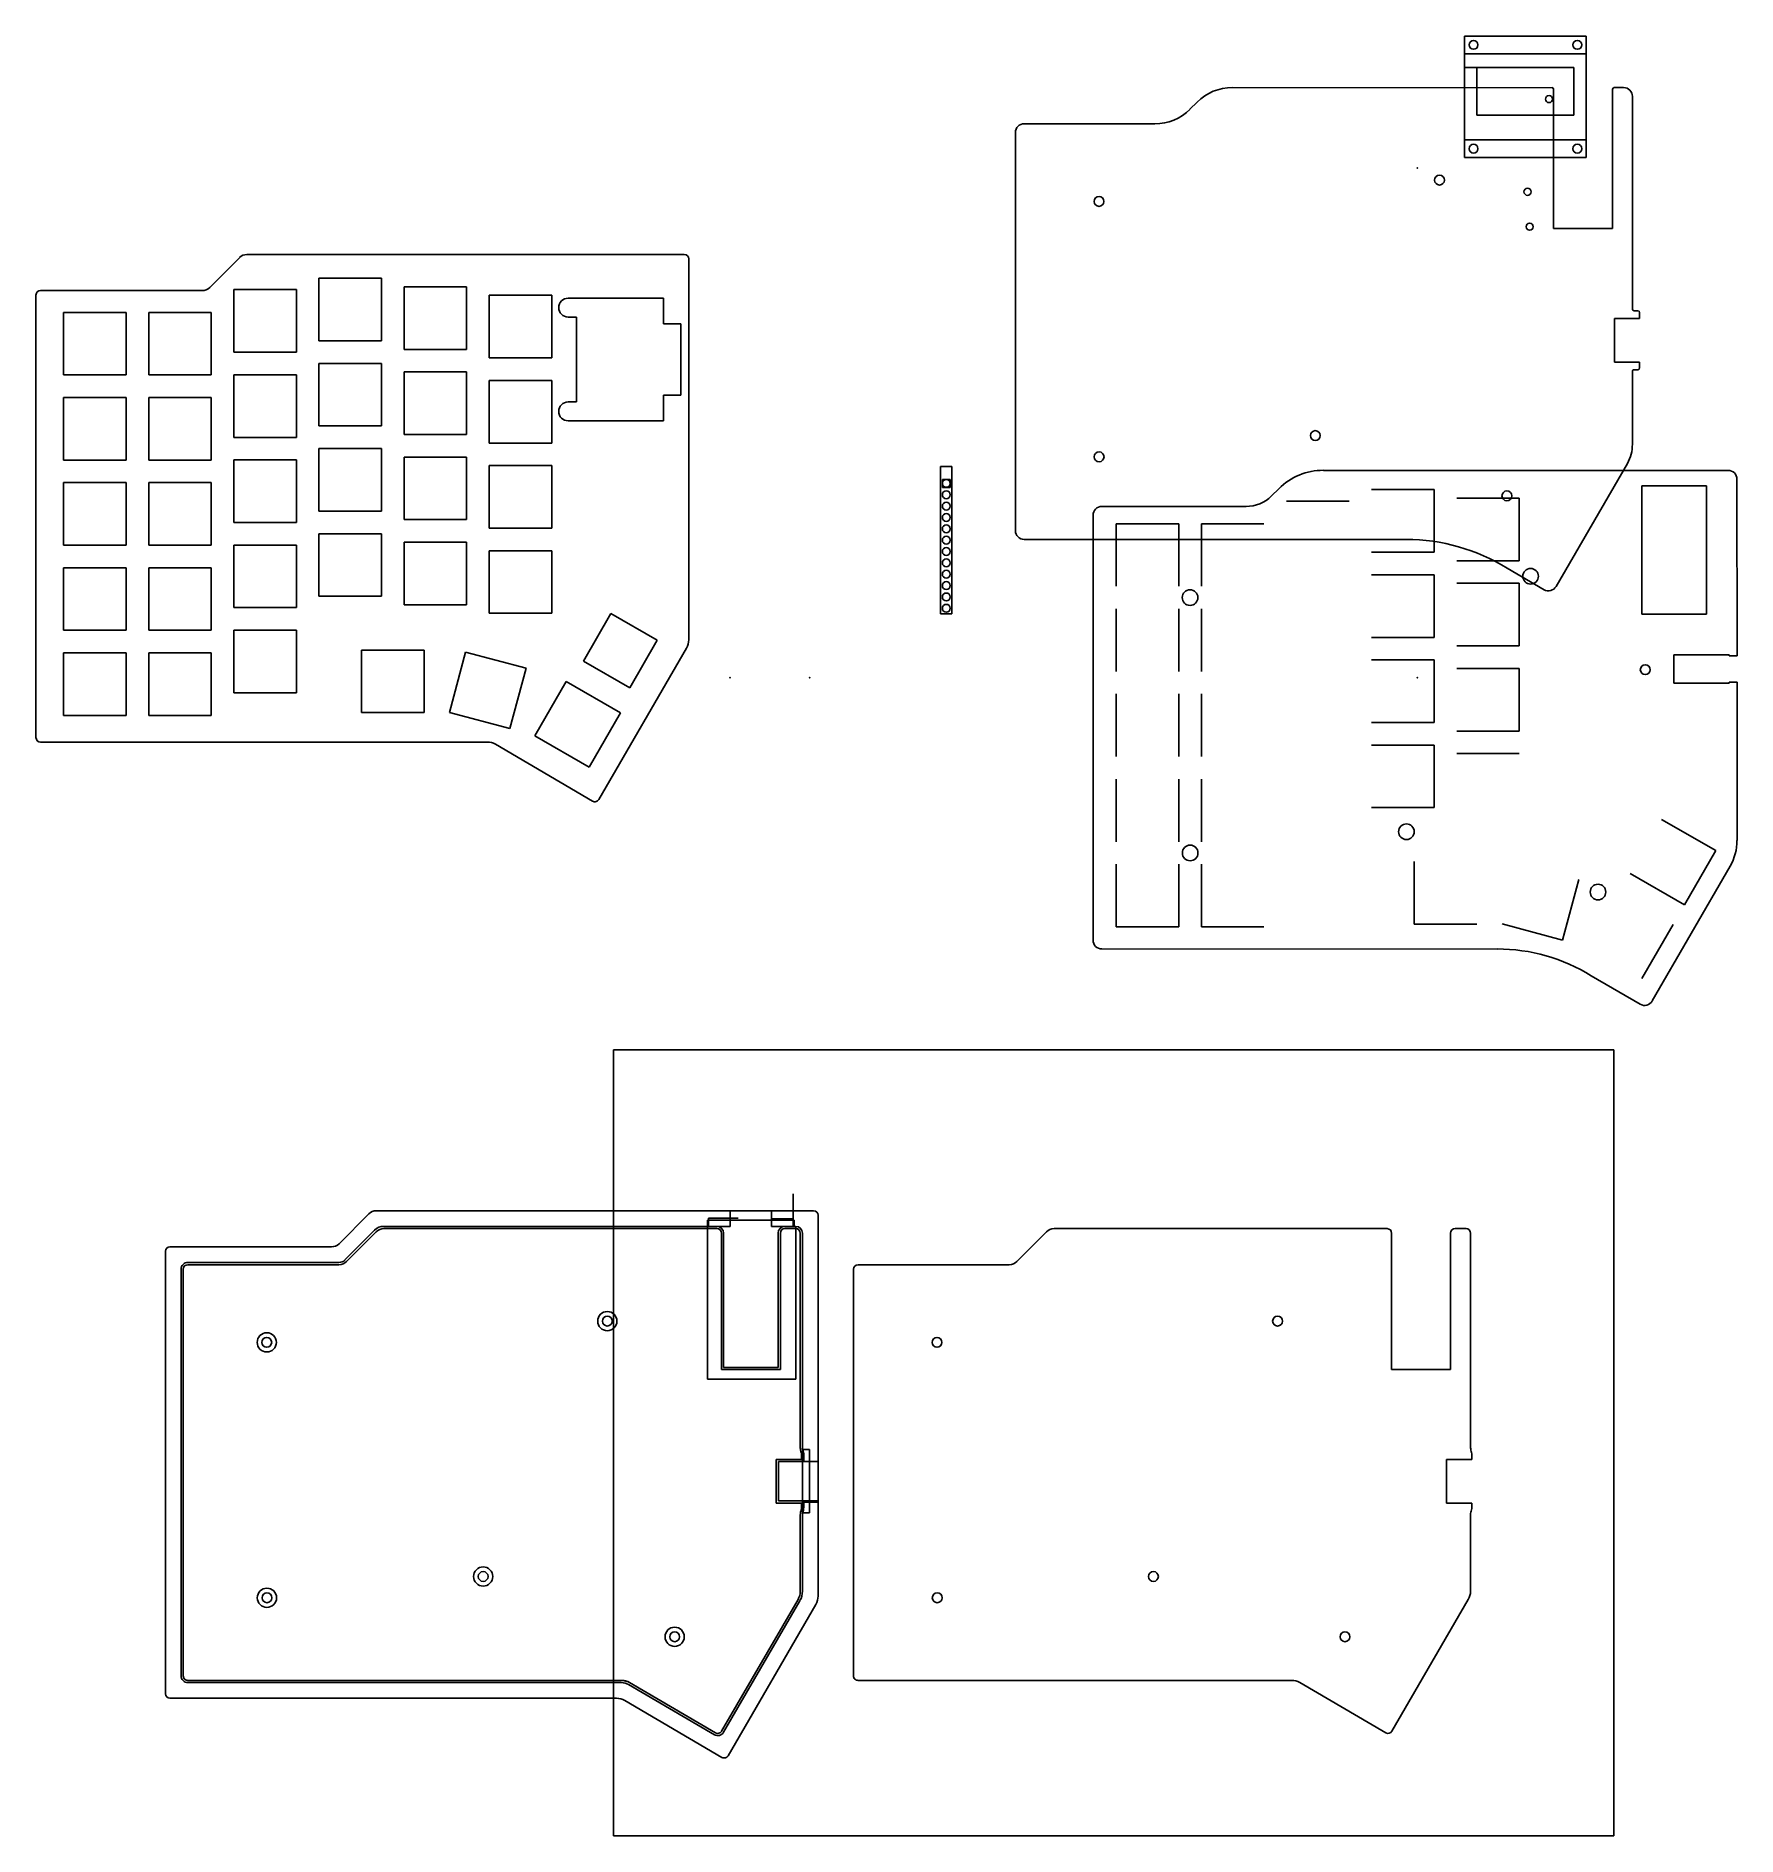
# Model space of a CAD drawing. Header units: centimetres. Extents: x -31 to 1902, y -26 to 307.
# Drawn here: x -30.91 to 7.16, y -25.92 to 14.36 of the extents above; entities that cross this region are included whole.
import ezdxf

# ---------------------------------------------------------------- set-up
doc = ezdxf.new("R2010")
doc.units = ezdxf.units.CM
doc.header["$MEASUREMENT"] = 0
for name, color, linetype in [('V2 v28_Cantaloupe_Plate_FR4-Dwgs_User', 7, 'Continuous'), ('V2 v28_Sketch1', 7, 'Continuous'), ('V2 v28_Sketch10', 7, 'Continuous'), ('V2 v28_Sketch11', 7, 'Continuous'), ('V2 v28_Sketch12', 7, 'Continuous'), ('V2 v28_Sketch13', 7, 'Continuous'), ('V2 v28_Sketch14', 7, 'Continuous'), ('V2 v28_Sketch15', 7, 'Continuous'), ('V2 v28_Sketch16', 7, 'Continuous'), ('V2 v28_Sketch17', 7, 'Continuous'), ('V2 v28_Sketch18', 7, 'Continuous'), ('V2 v28_Sketch19', 7, 'Continuous'), ('V2 v28_Sketch23', 7, 'Continuous'), ('V2 v28_Sketch24', 7, 'Continuous'), ('V2 v28_Sketch26', 7, 'Continuous'), ('V2 v28_Sketch27', 7, 'Continuous'), ('V2 v28_Sketch28', 7, 'Continuous'), ('V2 v28_Sketch30', 7, 'Continuous'), ('V2 v28_Sketch32', 7, 'Continuous'), ('V2 v28_Sketch33', 7, 'Continuous'), ('V2 v28_Sketch35', 7, 'Continuous'), ('V2 v28_Sketch37', 7, 'Continuous'), ('V2 v28_Sketch38', 7, 'Continuous'), ('V2 v28_Sketch39', 7, 'Continuous'), ('V2 v28_Sketch40', 7, 'Continuous'), ('V2 v28_Sketch41', 7, 'Continuous'), ('V2 v28_Sketch42', 7, 'Continuous'), ('V2 v28_Sketch43', 7, 'Continuous'), ('V2 v28_Sketch44', 7, 'Continuous'), ('V2 v28_Sketch45', 7, 'Continuous'), ('V2 v28_Sketch46', 7, 'Continuous'), ('V2 v28_Sketch47', 7, 'Continuous'), ('V2 v28_Sketch48', 7, 'Continuous'), ('V2 v28_Sketch5', 7, 'Continuous'), ('V2 v28_Sketch50', 7, 'Continuous'), ('V2 v28_Sketch51', 7, 'Continuous'), ('V2 v28_Sketch53', 7, 'Continuous'), ('V2 v28_Sketch54', 7, 'Continuous'), ('V2 v28_Sketch56', 7, 'Continuous'), ('V2 v28_Sketch57', 7, 'Continuous'), ('V2 v28_Sketch58', 7, 'Continuous'), ('V2 v28_Sketch59', 7, 'Continuous'), ('V2 v28_Sketch6', 7, 'Continuous'), ('V2 v28_Sketch60', 7, 'Continuous'), ('V2 v28_Sketch61', 7, 'Continuous'), ('V2 v28_Sketch63', 7, 'Continuous'), ('V2 v28_Sketch64', 7, 'Continuous'), ('V2 v28_Sketch65', 7, 'Continuous'), ('V2 v28_Sketch66', 7, 'Continuous'), ('V2 v28_Sketch67', 7, 'Continuous'), ('V2 v28_Sketch68', 7, 'Continuous'), ('V2 v28_Sketch69', 7, 'Continuous'), ('V2 v28_Sketch7', 7, 'Continuous'), ('V2 v28_Sketch70', 7, 'Continuous'), ('V2 v28_Sketch71', 7, 'Continuous'), ('V2 v28_Sketch73', 7, 'Continuous'), ('V2 v28_Sketch75', 7, 'Continuous'), ('V2 v28_Sketch76', 7, 'Continuous'), ('V2 v28_Sketch79', 7, 'Continuous'), ('V2 v28_Sketch8', 7, 'Continuous'), ('V2 v28_Sketch80', 7, 'Continuous'), ('V2 v28_Sketch81', 7, 'Continuous'), ('V2 v28_Sketch82', 7, 'Continuous'), ('V2 v28_Sketch83', 7, 'Continuous'), ('V2 v28_Sketch84', 7, 'Continuous'), ('V2 v28_Sketch85', 7, 'Continuous'), ('V2 v28_Sketch86', 7, 'Continuous'), ('V2 v28_Sketch87', 7, 'Continuous'), ('V2 v28_Sketch88', 7, 'Continuous'), ('V2 v28_Sketch89', 7, 'Continuous'), ('V2 v28_Sketch9', 7, 'Continuous'), ('V2 v28_Sketch90', 7, 'Continuous'), ('V2 v28_Sketch91', 7, 'Continuous'), ('V2 v28_Sketch92', 7, 'Continuous'), ('V2 v28_Sketch93', 7, 'Continuous'), ('V2 v28_Sketch94', 7, 'Continuous'), ('V2 v28_Sketch95', 7, 'Continuous'), ('V2 v28_Sketch96', 7, 'Continuous'), ('V2 v28_Sketch97', 7, 'Continuous'), ('V2 v28_Sketch98', 7, 'Continuous'), ('V2 v28_Sketch99', 7, 'Continuous')]:
    doc.layers.add(name, color=color, linetype=linetype)

msp = doc.modelspace()

# ---------------------------------------------------------------- linework, layer by layer
at = {"layer": 'V2 v28_Cantaloupe_Plate_FR4-Dwgs_User'}
msp.add_point((0, 0), dxfattribs=at)
at = {"layer": 'V2 v28_Sketch1'}
for p, q in [((-2.1, 4.637), (6.958, 4.636)), ((7.155, 4.44), (7.156, 0.484)), ((-3.26, 4.065), (-3.099, 4.227)), ((-1.021, 4.206), (0.379, 4.206)), ((0.379, 4.206), (0.379, 2.805)), ((5.026, 4.291), (6.474, 4.291)), ((5.026, 1.421), (5.026, 4.291)), ((6.474, 4.291), (6.474, 1.421)), ((-7.254, -5.876), (-7.254, 3.632)), ((-7.058, 3.829), (-3.832, 3.83)), ((-2.927, 3.951), (-1.527, 3.951)), ((0.884, 4.015), (2.284, 4.015)), ((2.284, 4.015), (2.284, 2.615)), ((-6.737, 3.443), (-5.337, 3.443)), ((-6.737, 2.043), (-6.737, 3.443)), ((-5.337, 3.443), (-5.337, 2.043)), ((-4.832, 3.443), (-3.432, 3.443)), ((-4.832, 2.043), (-4.832, 3.443)), ((0.379, 2.805), (-1.021, 2.805)), ((2.284, 2.615), (0.884, 2.615)), ((-1.021, 2.3), (0.379, 2.3)), ((0.379, 2.3), (0.379, 0.9)), ((0.884, 2.11), (2.284, 2.11)), ((2.284, 2.11), (2.284, 0.709)), ((-6.737, 0.138), (-6.737, 1.538)), ((-5.337, 1.538), (-5.337, 0.138)), ((-4.832, 0.138), (-4.832, 1.538)), ((6.474, 1.421), (5.026, 1.421)), ((0.379, 0.9), (-1.021, 0.9)), ((2.284, 0.709), (0.884, 0.709)), ((5.742, -0.127), (5.742, 0.509)), ((5.742, 0.509), (6.977, 0.509)), ((6.977, 0.509), (6.977, 0.484)), ((6.977, 0.484), (7.156, 0.484)), ((0.379, 0.395), (-1.021, 0.395)), ((0.379, -1.005), (0.379, 0.395)), ((2.284, 0.204), (0.884, 0.204)), ((2.284, -1.196), (2.284, 0.204)), ((-6.737, -0.367), (-6.737, -1.767)), ((-5.337, -1.767), (-5.337, -0.367)), ((-4.832, -1.767), (-4.832, -0.367)), ((6.977, -0.127), (5.742, -0.127)), ((6.977, -0.102), (6.977, -0.127)), ((7.156, -0.102), (6.977, -0.102)), ((7.156, -0.102), (7.156, -3.645)), ((-1.021, -1.005), (0.379, -1.005)), ((0.884, -1.196), (2.284, -1.196)), ((0.379, -1.51), (-1.021, -1.51)), ((0.379, -2.911), (0.379, -1.51)), ((2.284, -1.701), (0.884, -1.701)), ((-6.737, -2.273), (-6.737, -3.673)), ((-5.337, -3.673), (-5.337, -2.273)), ((-4.832, -2.273), (-4.832, -3.673)), ((-1.021, -2.911), (0.379, -2.911)), ((6.679, -3.873), (5.466, -3.173)), ((5.979, -5.085), (6.679, -3.873)), ((-6.737, -5.578), (-6.737, -4.178)), ((-5.337, -4.178), (-5.337, -5.578)), ((-4.832, -5.578), (-4.832, -4.178)), ((-0.069, -5.515), (-0.069, -4.114)), ((4.766, -4.385), (5.979, -5.085)), ((7.005, -4.219), (5.255, -7.237)), ((3.615, -4.521), (3.253, -5.874)), ((-5.337, -5.578), (-6.737, -5.578)), ((-3.432, -5.578), (-4.832, -5.578)), ((1.331, -5.515), (-0.069, -5.515)), ((3.253, -5.874), (1.9, -5.512)), ((5.726, -5.523), (5.026, -6.735)), ((1.789, -6.074), (-7.058, -6.073)), ((4.986, -7.309), (3.892, -6.672))]:
    msp.add_line(p, q, dxfattribs=at)
for centre, radius in [((2.537, 2.267), 0.175), ((-5.085, 1.791), 0.175), ((5.102, 0.177), 0.11), ((-0.242, -3.449), 0.175), ((-5.082, -3.925), 0.175), ((4.045, -4.799), 0.175)]:
    msp.add_circle(centre, radius, dxfattribs=at)
for centre, radius, start, end in [((-2.107, 3.235), 1.403, 89.6944, 135), ((6.958, 4.44), 0.197, 0, 90), ((-7.058, 3.632), 0.197, 90, 180), ((5.987, -3.645), 1.168, 330.5571, 360), ((-7.058, -5.876), 0.197, 180, 269.9988), ((5.085, -7.139), 0.197, 240, 330)]:
    msp.add_arc(centre, radius, start, end, dxfattribs=at)
at = {"layer": 'V2 v28_Sketch1', "extrusion": (0, 0, -1)}
for centre, radius, start, end in [((3.828, 4.632), 0.803, 225, 270.3056), ((-1.787, -10.077), 4.004, 90.0361, 121.7294)]:
    msp.add_arc(centre, radius, start, end, dxfattribs=at)
at = {"layer": 'V2 v28_Sketch1'}
msp.add_point((0, 0), dxfattribs=at)
at = {"layer": 'V2 v28_Sketch10'}
msp.add_point((0, 0, 0.36), dxfattribs=at)
at = {"layer": 'V2 v28_Sketch11'}
msp.add_point((0, 0, 0.36), dxfattribs=at)
at = {"layer": 'V2 v28_Sketch12'}
msp.add_point((0, 0, 0.36), dxfattribs=at)
at = {"layer": 'V2 v28_Sketch13'}
msp.add_point((0, 0, 0.36), dxfattribs=at)
at = {"layer": 'V2 v28_Sketch14'}
msp.add_point((0, 0, 0.36), dxfattribs=at)
at = {"layer": 'V2 v28_Sketch15'}
msp.add_point((0, 0, 0.36), dxfattribs=at)
at = {"layer": 'V2 v28_Sketch16'}
msp.add_point((0, 0, 0.36), dxfattribs=at)
at = {"layer": 'V2 v28_Sketch17'}
msp.add_point((0, 0, 0.36), dxfattribs=at)
at = {"layer": 'V2 v28_Sketch18'}
msp.add_point((0, 0, 0.36), dxfattribs=at)
at = {"layer": 'V2 v28_Sketch19'}
msp.add_point((0, 0, 0.36), dxfattribs=at)
at = {"layer": 'V2 v28_Sketch23'}
msp.add_point((0, 0, 0.16), dxfattribs=at)
at = {"layer": 'V2 v28_Sketch24'}
msp.add_point((0, 0), dxfattribs=at)
at = {"layer": 'V2 v28_Sketch26'}
msp.add_point((0, 0, 0.86), dxfattribs=at)
at = {"layer": 'V2 v28_Sketch27'}
msp.add_point((0, 0, 0.86), dxfattribs=at)
at = {"layer": 'V2 v28_Sketch28'}
msp.add_point((0, 0), dxfattribs=at)
at = {"layer": 'V2 v28_Sketch30'}
msp.add_point((0, 0, 0.86), dxfattribs=at)
at = {"layer": 'V2 v28_Sketch32'}
msp.add_point((0, 0, 0.86), dxfattribs=at)
at = {"layer": 'V2 v28_Sketch33'}
msp.add_point((0, 0, 0.16), dxfattribs=at)
at = {"layer": 'V2 v28_Sketch35'}
msp.add_point((0, 0), dxfattribs=at)
at = {"layer": 'V2 v28_Sketch37'}
for p, q in [((-10.667, 4.726, 0.188), (-10.667, 1.424, 0.188)), ((-10.417, 4.726, 0.188), (-10.667, 4.726, 0.188)), ((-10.628, 4.257, 0.188), (-10.628, 4.432, 0.188)), ((-10.628, 4.432, 0.188), (-10.452, 4.432, 0.188)), ((-10.452, 4.432, 0.188), (-10.452, 4.257, 0.188)), ((-10.417, 1.424, 0.188), (-10.417, 4.726, 0.188)), ((-10.452, 4.257, 0.188), (-10.628, 4.257, 0.188)), ((-10.667, 1.424, 0.188), (-10.417, 1.424, 0.188))]:
    msp.add_line(p, q, dxfattribs=at)
for centre in [(-10.54, 4.345, 0.188), (-10.54, 4.091, 0.188), (-10.54, 3.837, 0.188), (-10.54, 3.583, 0.188), (-10.54, 3.329, 0.188), (-10.54, 3.075, 0.188), (-10.54, 2.821, 0.188), (-10.54, 2.567, 0.188), (-10.54, 2.313, 0.188), (-10.54, 2.059, 0.188), (-10.54, 1.805, 0.188), (-10.54, 1.551, 0.188)]:
    msp.add_circle(centre, 0.0876, dxfattribs=at)
msp.add_point((0, 0, 0.188), dxfattribs=at)
at = {"layer": 'V2 v28_Sketch38'}
msp.add_point((0, 0, 0.05), dxfattribs=at)
at = {"layer": 'V2 v28_Sketch39'}
msp.add_point((0, 0, 0.86), dxfattribs=at)
at = {"layer": 'V2 v28_Sketch40'}
msp.add_point((0, 0, 0.86), dxfattribs=at)
at = {"layer": 'V2 v28_Sketch41'}
msp.add_point((0, 0, 0.16), dxfattribs=at)
at = {"layer": 'V2 v28_Sketch42'}
msp.add_point((0, 11.4, 0), dxfattribs=at)
at = {"layer": 'V2 v28_Sketch43'}
for p, q in [((1.06, 14.357), (3.78, 14.357)), ((1.06, 11.637), (1.06, 14.357)), ((3.78, 14.357), (3.78, 11.637)), ((3.78, 11.637), (1.06, 11.637))]:
    msp.add_line(p, q, dxfattribs=at)
msp.add_point((0, 0), dxfattribs=at)
at = {"layer": 'V2 v28_Sketch44'}
for p, q in [((3.78, 14.357, 0.12), (1.06, 14.357, 0.12)), ((1.06, 14.357, 0.12), (1.06, 11.637, 0.12)), ((1.06, 14.357, 0.12), (1.06, 13.96, 0.12)), ((3.78, 11.637, 0.12), (3.78, 14.357, 0.12)), ((1.06, 13.96, 0.12), (3.78, 13.96, 0.12)), ((1.06, 13.96, 0.12), (1.06, 12.034, 0.12)), ((1.06, 12.034, 0.12), (3.78, 12.034, 0.12)), ((1.06, 11.637, 0.12), (3.78, 11.637, 0.12))]:
    msp.add_line(p, q, dxfattribs=at)
msp.add_point((0, 0, 0.12), dxfattribs=at)
at = {"layer": 'V2 v28_Sketch45'}
for p, q in [((3.78, 14.357, 0.12), (1.06, 14.357, 0.12)), ((1.06, 14.357, 0.12), (1.06, 13.96, 0.12)), ((1.06, 14.357, 0.12), (1.457, 14.357, 0.12)), ((3.78, 14.357, 0.12), (3.383, 14.357, 0.12)), ((3.78, 13.96, 0.12), (3.78, 14.357, 0.12)), ((1.06, 13.96, 0.12), (3.78, 13.96, 0.12))]:
    msp.add_line(p, q, dxfattribs=at)
for centre in [(1.259, 14.159, 0.12), (3.582, 14.159, 0.12)]:
    msp.add_circle(centre, 0.1, dxfattribs=at)
msp.add_point((0, 0, 0.12), dxfattribs=at)
at = {"layer": 'V2 v28_Sketch46'}
for p, q in [((3.78, 12.034, 0.12), (1.06, 12.034, 0.12)), ((1.06, 12.034, 0.12), (1.06, 11.836, 0.12)), ((1.06, 12.034, 0.12), (1.06, 11.637, 0.12)), ((3.78, 11.637, 0.12), (3.78, 12.034, 0.12)), ((1.06, 11.637, 0.12), (3.78, 11.637, 0.12)), ((1.06, 11.637, 0.12), (1.457, 11.637, 0.12)), ((3.78, 11.637, 0.12), (3.383, 11.637, 0.12))]:
    msp.add_line(p, q, dxfattribs=at)
for centre in [(1.259, 11.836, 0.12), (3.582, 11.836, 0.12)]:
    msp.add_circle(centre, 0.1, dxfattribs=at)
msp.add_point((0, 0, 0.12), dxfattribs=at)
at = {"layer": 'V2 v28_Sketch47'}
for p, q in [((1.06, 13.96, 0.3), (1.06, 12.034, 0.3)), ((3.78, 13.96, 0.3), (1.06, 13.96, 0.3)), ((1.06, 13.96, 0.3), (1.06, 13.653, 0.3)), ((3.78, 12.034, 0.3), (3.78, 13.96, 0.3)), ((1.06, 13.653, 0.3), (1.333, 13.653, 0.3)), ((1.333, 13.653, 0.3), (3.507, 13.653, 0.3)), ((1.333, 12.585, 0.3), (1.333, 13.653, 0.3)), ((3.507, 13.653, 0.3), (3.507, 12.585, 0.3)), ((3.507, 12.585, 0.3), (1.333, 12.585, 0.3)), ((1.06, 12.034, 0.3), (3.78, 12.034, 0.3))]:
    msp.add_line(p, q, dxfattribs=at)
msp.add_point((0, 0, 0.3), dxfattribs=at)
at = {"layer": 'V2 v28_Sketch48'}
for p, q in [((3.019, 13.201), (-4.14, 13.202)), ((3.019, 13.201), (-4.139, 13.202)), ((3.05, 10.046), (3.05, 13.17)), ((3.05, 13.17), (3.05, 10.046)), ((4.371, 13.17), (4.371, 10.046)), ((4.371, 13.17), (4.371, 10.046)), ((4.619, 13.202), (4.403, 13.202)), ((4.619, 13.202), (4.403, 13.202)), ((4.816, 8.248), (4.816, 13.005)), ((4.816, 13.005), (4.816, 8.248)), ((-4.925, 12.879), (-5.086, 12.717)), ((-5.086, 12.717), (-4.925, 12.879)), ((-8.992, 12.197), (-8.992, 3.289)), ((-8.992, 12.197), (-8.992, 3.289)), ((-5.872, 12.394), (-8.795, 12.394)), ((-5.872, 12.394), (-8.795, 12.394)), ((4.371, 10.046), (3.05, 10.046)), ((4.371, 10.046), (3.05, 10.046)), ((4.936, 8.208), (4.856, 8.208)), ((4.936, 8.208), (4.856, 8.208)), ((4.976, 8.038), (4.976, 8.168)), ((4.976, 8.168), (4.976, 8.038)), ((4.416, 7.058), (4.416, 8.038)), ((4.416, 8.038), (4.976, 8.038)), ((4.416, 8.038), (4.976, 8.038)), ((4.416, 8.038), (4.416, 7.058)), ((4.976, 7.058), (4.416, 7.058)), ((4.416, 7.058), (4.976, 7.058)), ((4.816, 6.848), (4.816, 5.221)), ((4.816, 5.221), (4.816, 6.848)), ((4.856, 6.888), (4.936, 6.888)), ((4.856, 6.888), (4.936, 6.888)), ((4.976, 6.928), (4.976, 7.058)), ((4.976, 6.928), (4.976, 7.058)), ((3.106, 2.038), (4.703, 4.794)), ((4.703, 4.794), (3.106, 2.038)), ((-8.795, 3.092), (-0.249, 3.092)), ((-8.795, 3.092), (-0.249, 3.092)), ((2.011, 2.449), (2.837, 1.966)), ((2.011, 2.449), (2.837, 1.966))]:
    msp.add_line(p, q, dxfattribs=at)
for centre, radius in [((2.949, 12.946), 0.0794), ((2.949, 12.946), 0.0794), ((0.498, 11.132), 0.11), ((0.498, 11.132), 0.11), ((2.468, 10.871), 0.0794), ((-7.122, 10.655), 0.11), ((-7.122, 10.655), 0.11), ((2.516, 10.09), 0.0794), ((-2.281, 5.416), 0.11), ((-2.281, 5.416), 0.11), ((-7.12, 4.94), 0.11), ((-7.12, 4.94), 0.11), ((2.006, 4.067), 0.11), ((2.006, 4.067), 0.11)]:
    msp.add_circle(centre, radius, dxfattribs=at)
for centre, radius, start, end in [((-4.145, 12.099), 1.103, 89.6944, 135), ((-4.145, 12.099), 1.103, 89.6944, 135), ((3.019, 13.17), 0.0316, 0, 90), ((3.019, 13.17), 0.0316, 0, 90), ((4.403, 13.17), 0.0316, 90, 180), ((4.403, 13.17), 0.0316, 90, 180), ((4.619, 13.005), 0.197, 0.0006, 90), ((4.619, 13.005), 0.197, 0, 90), ((-5.866, 13.496), 1.103, 269.6944, 315), ((-5.866, 13.496), 1.103, 269.6944, 315), ((-8.795, 12.197), 0.197, 90, 180), ((-8.795, 12.197), 0.197, 90, 180), ((4.856, 8.248), 0.04, 180, 270.0001), ((4.856, 8.248), 0.04, 180, 270.0001), ((4.936, 8.168), 0.04, 359.9999, 89.9999), ((4.936, 8.168), 0.04, 359.9999, 89.9999), ((4.856, 6.848), 0.04, 89.9999, 180), ((4.856, 6.848), 0.04, 89.9999, 180), ((4.936, 6.928), 0.04, 270, 0), ((4.936, 6.928), 0.04, 270, 0), ((3.947, 5.221), 0.868, 330.5571, 360), ((3.947, 5.221), 0.868, 330.5571, 0), ((-8.795, 3.289), 0.197, 180, 270), ((-8.795, 3.289), 0.197, 180, 270), ((-0.252, -1.211), 4.303, 58.2706, 89.9639), ((-0.252, -1.211), 4.303, 58.2706, 89.9639), ((2.935, 2.137), 0.197, 240, 330), ((2.935, 2.137), 0.197, 240, 330)]:
    msp.add_arc(centre, radius, start, end, dxfattribs=at)
msp.add_point((0, 0, 0), dxfattribs=at)
at = {"layer": 'V2 v28_Sketch5'}
msp.add_point((0, 0, 0.16), dxfattribs=at)
at = {"layer": 'V2 v28_Sketch50'}
msp.add_point((0, 0, 0.52), dxfattribs=at)
at = {"layer": 'V2 v28_Sketch51'}
msp.add_point((0, 0), dxfattribs=at)
at = {"layer": 'V2 v28_Sketch53'}
msp.add_point((0, 0, 0.16), dxfattribs=at)
at = {"layer": 'V2 v28_Sketch54'}
msp.add_point((0, 0, 0.16), dxfattribs=at)
at = {"layer": 'V2 v28_Sketch56'}
msp.add_point((0, 0, 0.86), dxfattribs=at)
at = {"layer": 'V2 v28_Sketch57'}
msp.add_point((0, 0, 0.86), dxfattribs=at)
at = {"layer": 'V2 v28_Sketch58'}
msp.add_point((0, 0, 1.02), dxfattribs=at)
at = {"layer": 'V2 v28_Sketch59'}
msp.add_point((0, 0, 0.86), dxfattribs=at)
at = {"layer": 'V2 v28_Sketch6'}
msp.add_point((0, 0, 0.16), dxfattribs=at)
at = {"layer": 'V2 v28_Sketch60'}
msp.add_point((0, 0, 0.86), dxfattribs=at)
at = {"layer": 'V2 v28_Sketch61'}
msp.add_point((0, 0), dxfattribs=at)
at = {"layer": 'V2 v28_Sketch63'}
msp.add_point((0, 0, 0.66), dxfattribs=at)
at = {"layer": 'V2 v28_Sketch64'}
msp.add_point((0, 0, 1.02), dxfattribs=at)
at = {"layer": 'V2 v28_Sketch65'}
msp.add_point((0, 0, 1.02), dxfattribs=at)
at = {"layer": 'V2 v28_Sketch66'}
msp.add_point((0, 0, 1.02), dxfattribs=at)
at = {"layer": 'V2 v28_Sketch67'}
msp.add_point((0, 0, 1.22), dxfattribs=at)
at = {"layer": 'V2 v28_Sketch68'}
msp.add_point((0, 0, 0.78), dxfattribs=at)
at = {"layer": 'V2 v28_Sketch69'}
msp.add_point((0, 0), dxfattribs=at)
at = {"layer": 'V2 v28_Sketch7'}
msp.add_point((0, 0, 1.36), dxfattribs=at)
at = {"layer": 'V2 v28_Sketch70'}
msp.add_point((0, 0, 1.28), dxfattribs=at)
at = {"layer": 'V2 v28_Sketch71'}
msp.add_point((0, 0), dxfattribs=at)
at = {"layer": 'V2 v28_Sketch73'}
for p, q in [((-27.022, 8.73, 0.16), (-26.359, 9.396, 0.16)), ((-26.189, 9.467, 0.16), (-16.403, 9.467, 0.16)), ((-16.303, 9.367, 0.16), (-16.303, 0.846, 0.16)), ((-24.579, 7.535, 0.16), (-24.579, 8.935, 0.16)), ((-24.579, 8.935, 0.16), (-23.179, 8.935, 0.16)), ((-23.179, 8.935, 0.16), (-23.179, 7.535, 0.16)), ((-30.911, -1.342, 0.16), (-30.911, 8.56, 0.16)), ((-30.811, 8.66, 0.16), (-27.193, 8.66, 0.16)), ((-26.484, 8.681, 0.16), (-25.084, 8.681, 0.16)), ((-26.484, 7.281, 0.16), (-26.484, 8.681, 0.16)), ((-25.084, 8.681, 0.16), (-25.084, 7.281, 0.16)), ((-22.674, 7.345, 0.16), (-22.674, 8.745, 0.16)), ((-22.674, 8.745, 0.16), (-21.274, 8.745, 0.16)), ((-21.274, 8.745, 0.16), (-21.274, 7.345, 0.16)), ((-20.769, 7.154, 0.16), (-20.769, 8.554, 0.16)), ((-20.769, 8.554, 0.16), (-19.369, 8.554, 0.16)), ((-19.369, 8.554, 0.16), (-19.369, 7.154, 0.16)), ((-16.866, 8.49, 0.16), (-19.003, 8.49, 0.16)), ((-16.866, 7.917, 0.16), (-16.866, 8.49, 0.16)), ((-30.294, 6.773, 0.16), (-30.294, 8.173, 0.16)), ((-30.294, 8.173, 0.16), (-28.894, 8.173, 0.16)), ((-28.894, 8.173, 0.16), (-28.894, 6.773, 0.16)), ((-28.389, 8.173, 0.16), (-26.989, 8.173, 0.16)), ((-28.389, 6.773, 0.16), (-28.389, 8.173, 0.16)), ((-26.989, 8.173, 0.16), (-26.989, 6.773, 0.16)), ((-19.003, 8.068, 0.16), (-18.817, 8.068, 0.16)), ((-18.817, 8.068, 0.16), (-18.817, 6.167, 0.16)), ((-16.482, 7.917, 0.16), (-16.866, 7.917, 0.16)), ((-16.482, 6.317, 0.16), (-16.482, 7.917, 0.16)), ((-26.484, 7.281, 0.16), (-25.084, 7.281, 0.16)), ((-24.579, 7.535, 0.16), (-23.179, 7.535, 0.16)), ((-22.674, 7.345, 0.16), (-21.274, 7.345, 0.16)), ((-24.579, 5.63, 0.16), (-24.579, 7.03, 0.16)), ((-24.579, 7.03, 0.16), (-23.179, 7.03, 0.16)), ((-23.179, 7.03, 0.16), (-23.179, 5.63, 0.16)), ((-20.769, 7.154, 0.16), (-19.369, 7.154, 0.16)), ((-30.294, 6.773, 0.16), (-28.894, 6.773, 0.16)), ((-28.389, 6.773, 0.16), (-26.989, 6.773, 0.16)), ((-26.484, 6.776, 0.16), (-25.084, 6.776, 0.16)), ((-26.484, 5.376, 0.16), (-26.484, 6.776, 0.16)), ((-25.084, 6.776, 0.16), (-25.084, 5.376, 0.16)), ((-22.674, 5.44, 0.16), (-22.674, 6.84, 0.16)), ((-22.674, 6.84, 0.16), (-21.274, 6.84, 0.16)), ((-21.274, 6.84, 0.16), (-21.274, 5.44, 0.16)), ((-20.769, 6.649, 0.16), (-19.369, 6.649, 0.16)), ((-20.769, 5.249, 0.16), (-20.769, 6.649, 0.16)), ((-19.369, 6.649, 0.16), (-19.369, 5.249, 0.16)), ((-30.294, 4.868, 0.16), (-30.294, 6.268, 0.16)), ((-30.294, 6.268, 0.16), (-28.894, 6.268, 0.16)), ((-28.894, 6.268, 0.16), (-28.894, 4.868, 0.16)), ((-28.389, 4.868, 0.16), (-28.389, 6.268, 0.16)), ((-28.389, 6.268, 0.16), (-26.989, 6.268, 0.16)), ((-26.989, 6.268, 0.16), (-26.989, 4.868, 0.16)), ((-19.003, 6.167, 0.16), (-18.817, 6.167, 0.16)), ((-16.866, 6.317, 0.16), (-16.482, 6.317, 0.16)), ((-16.866, 5.745, 0.16), (-16.866, 6.317, 0.16)), ((-16.866, 5.745, 0.16), (-19.003, 5.745, 0.16)), ((-26.484, 5.376, 0.16), (-25.084, 5.376, 0.16)), ((-24.579, 5.63, 0.16), (-23.179, 5.63, 0.16)), ((-22.674, 5.44, 0.16), (-21.274, 5.44, 0.16)), ((-20.769, 5.249, 0.16), (-19.369, 5.249, 0.16)), ((-30.294, 4.868, 0.16), (-28.894, 4.868, 0.16)), ((-28.389, 4.868, 0.16), (-26.989, 4.868, 0.16)), ((-26.484, 3.471, 0.16), (-26.484, 4.871, 0.16)), ((-26.484, 4.871, 0.16), (-25.084, 4.871, 0.16)), ((-25.084, 4.871, 0.16), (-25.084, 3.471, 0.16)), ((-24.579, 5.125, 0.16), (-23.179, 5.125, 0.16)), ((-24.579, 3.725, 0.16), (-24.579, 5.125, 0.16)), ((-23.179, 5.125, 0.16), (-23.179, 3.725, 0.16)), ((-22.674, 4.935, 0.16), (-21.274, 4.935, 0.16)), ((-22.674, 3.535, 0.16), (-22.674, 4.935, 0.16)), ((-21.274, 4.935, 0.16), (-21.274, 3.535, 0.16)), ((-20.769, 3.344, 0.16), (-20.769, 4.744, 0.16)), ((-20.769, 4.744, 0.16), (-19.369, 4.744, 0.16)), ((-19.369, 4.744, 0.16), (-19.369, 3.344, 0.16)), ((-30.294, 2.963, 0.16), (-30.294, 4.363, 0.16)), ((-30.294, 4.363, 0.16), (-28.894, 4.363, 0.16)), ((-28.894, 4.363, 0.16), (-28.894, 2.963, 0.16)), ((-28.389, 2.963, 0.16), (-28.389, 4.363, 0.16)), ((-28.389, 4.363, 0.16), (-26.989, 4.363, 0.16)), ((-26.989, 4.363, 0.16), (-26.989, 2.963, 0.16)), ((-24.579, 3.725, 0.16), (-23.179, 3.725, 0.16)), ((-26.484, 3.471, 0.16), (-25.084, 3.471, 0.16)), ((-22.674, 3.535, 0.16), (-21.274, 3.535, 0.16)), ((-20.769, 3.344, 0.16), (-19.369, 3.344, 0.16)), ((-30.294, 2.963, 0.16), (-28.894, 2.963, 0.16)), ((-28.389, 2.963, 0.16), (-26.989, 2.963, 0.16)), ((-26.484, 2.966, 0.16), (-25.084, 2.966, 0.16)), ((-26.484, 1.566, 0.16), (-26.484, 2.966, 0.16)), ((-25.084, 2.966, 0.16), (-25.084, 1.566, 0.16)), ((-24.579, 3.22, 0.16), (-23.179, 3.22, 0.16)), ((-24.579, 1.82, 0.16), (-24.579, 3.22, 0.16)), ((-23.179, 3.22, 0.16), (-23.179, 1.82, 0.16)), ((-22.674, 1.63, 0.16), (-22.674, 3.03, 0.16)), ((-22.674, 3.03, 0.16), (-21.274, 3.03, 0.16)), ((-21.274, 3.03, 0.16), (-21.274, 1.63, 0.16)), ((-20.769, 2.839, 0.16), (-19.369, 2.839, 0.16)), ((-20.769, 1.439, 0.16), (-20.769, 2.839, 0.16)), ((-19.369, 2.839, 0.16), (-19.369, 1.439, 0.16)), ((-30.294, 2.458, 0.16), (-28.894, 2.458, 0.16)), ((-30.294, 1.058, 0.16), (-30.294, 2.458, 0.16)), ((-28.894, 2.458, 0.16), (-28.894, 1.058, 0.16)), ((-28.389, 1.058, 0.16), (-28.389, 2.458, 0.16)), ((-28.389, 2.458, 0.16), (-26.989, 2.458, 0.16)), ((-26.989, 2.458, 0.16), (-26.989, 1.058, 0.16)), ((-24.579, 1.82, 0.16), (-23.179, 1.82, 0.16)), ((-22.674, 1.63, 0.16), (-21.274, 1.63, 0.16)), ((-26.484, 1.566, 0.16), (-25.084, 1.566, 0.16)), ((-20.769, 1.439, 0.16), (-19.369, 1.439, 0.16)), ((-18.047, 1.432, 0.16), (-18.66, 0.371, 0.16)), ((-17.013, 0.834, 0.16), (-18.047, 1.432, 0.16)), ((-30.294, 1.058, 0.16), (-28.894, 1.058, 0.16)), ((-28.389, 1.058, 0.16), (-26.989, 1.058, 0.16)), ((-26.484, -0.339, 0.16), (-26.484, 1.061, 0.16)), ((-26.484, 1.061, 0.16), (-25.084, 1.061, 0.16)), ((-25.084, 1.061, 0.16), (-25.084, -0.339, 0.16)), ((-17.013, 0.834, 0.16), (-17.625, -0.227, 0.16)), ((-30.294, -0.847, 0.16), (-30.294, 0.553, 0.16)), ((-30.294, 0.553, 0.16), (-28.894, 0.553, 0.16)), ((-28.894, 0.553, 0.16), (-28.894, -0.847, 0.16)), ((-28.389, 0.553, 0.16), (-26.989, 0.553, 0.16)), ((-28.389, -0.847, 0.16), (-28.389, 0.553, 0.16)), ((-26.989, 0.553, 0.16), (-26.989, -0.847, 0.16)), ((-23.627, 0.617, 0.16), (-22.227, 0.617, 0.16)), ((-23.627, -0.783, 0.16), (-23.627, 0.617, 0.16)), ((-22.227, 0.617, 0.16), (-22.227, -0.783, 0.16)), ((-21.658, -0.78, 0.16), (-21.296, 0.572, 0.16)), ((-21.296, 0.572, 0.16), (-19.943, 0.21, 0.16)), ((-16.354, 0.659, 0.16), (-18.318, -2.729, 0.16)), ((-19.943, 0.21, 0.16), (-20.305, -1.142, 0.16)), ((-18.66, 0.371, 0.16), (-17.625, -0.227, 0.16)), ((-26.484, -0.339, 0.16), (-25.084, -0.339, 0.16)), ((-19.745, -1.303, 0.16), (-19.045, -0.091, 0.16)), ((-19.045, -0.091, 0.16), (-17.833, -0.791, 0.16)), ((-23.627, -0.783, 0.16), (-22.227, -0.783, 0.16)), ((-21.658, -0.78, 0.16), (-20.305, -1.142, 0.16)), ((-17.833, -0.791, 0.16), (-18.533, -2.003, 0.16)), ((-30.294, -0.847, 0.16), (-28.894, -0.847, 0.16)), ((-28.389, -0.847, 0.16), (-26.989, -0.847, 0.16)), ((-20.816, -1.442, 0.16), (-30.811, -1.442, 0.16)), ((-18.454, -2.765, 0.16), (-20.63, -1.492, 0.16)), ((-19.745, -1.303, 0.16), (-18.533, -2.003, 0.16))]:
    msp.add_line(p, q, dxfattribs=at)
for centre, radius, start, end in [((-26.189, 9.227, 0.16), 0.241, 90, 135.117), ((-16.403, 9.367, 0.16), 0.1, 0, 90), ((-30.811, 8.56, 0.16), 0.1, 90, 180), ((-27.193, 8.9, 0.16), 0.241, 270, 315.1171), ((-19.003, 8.279, 0.16), 0.211, 90, 270), ((-19.003, 5.956, 0.16), 0.211, 90, 270), ((-16.774, 0.872, 0.16), 0.471, 333.1283, 356.7678), ((-30.811, -1.342, 0.16), 0.1, 180, 270), ((-20.816, -1.811, 0.16), 0.369, 59.6793, 90), ((-18.404, -2.679, 0.16), 0.0996, 239.679, 329.8962)]:
    msp.add_arc(centre, radius, start, end, dxfattribs=at)
msp.add_point((0, 0, 0.16), dxfattribs=at)
at = {"layer": 'V2 v28_Sketch75'}
for p, q in [((-17.989, -25.923), (-17.989, -8.328)), ((-17.989, -8.328), (4.402, -8.328)), ((4.402, -8.328), (4.402, -25.923)), ((4.402, -25.923), (-17.989, -25.923))]:
    msp.add_line(p, q, dxfattribs=at)
msp.add_point((0, 0), dxfattribs=at)
at = {"layer": 'V2 v28_Sketch76'}
for p, q in [((4.402, -8.328, 0.16), (-17.989, -8.328, 0.16)), ((-17.989, -8.328, 0.16), (-17.989, -25.923, 0.16)), ((4.402, -25.923, 0.16), (4.402, -8.328, 0.16)), ((-8.297, -12.402, 0.16), (-8.961, -13.068, 0.16)), ((-0.673, -12.332, 0.16), (-8.127, -12.331, 0.16)), ((-0.573, -15.487, 0.16), (-0.573, -12.432, 0.16)), ((0.747, -15.487, 0.16), (0.747, -12.431, 0.16)), ((0.847, -12.331, 0.16), (1.092, -12.331, 0.16)), ((1.192, -17.204, 0.16), (1.192, -12.431, 0.16)), ((-12.615, -13.239, 0.16), (-12.615, -22.34, 0.16)), ((-9.131, -13.139, 0.16), (-12.515, -13.139, 0.16)), ((-0.573, -15.487, 0.16), (0.747, -15.487, 0.16)), ((0.653, -17.494, 0.16), (1.223, -17.494, 0.16)), ((0.653, -18.474, 0.16), (0.653, -17.494, 0.16)), ((1.223, -17.494, 0.16), (1.223, -17.427, 0.16)), ((1.223, -18.474, 0.16), (0.653, -18.474, 0.16)), ((1.223, -18.474, 0.16), (1.223, -18.542, 0.16)), ((1.192, -20.445, 0.16), (1.192, -18.764, 0.16)), ((1.142, -20.631, 0.16), (-0.567, -23.578, 0.16)), ((-12.515, -22.44, 0.16), (-2.812, -22.44, 0.16)), ((-2.626, -22.491, 0.16), (-0.703, -23.615, 0.16)), ((-17.989, -25.923, 0.16), (4.402, -25.923, 0.16))]:
    msp.add_line(p, q, dxfattribs=at)
for centre in [(-3.126, -14.401, 0.16), (-10.746, -14.877, 0.16), (-5.904, -20.116, 0.16), (-10.743, -20.592, 0.16), (-1.618, -21.465, 0.16)]:
    msp.add_circle(centre, 0.11, dxfattribs=at)
for centre, radius, start, end in [((-8.127, -12.572, 0.16), 0.241, 89.9947, 135.117), ((-0.673, -12.432, 0.16), 0.1, 359.9999, 89.9974), ((0.847, -12.431, 0.16), 0.1, 90, 180), ((1.092, -12.431, 0.16), 0.1, 360, 90), ((-12.515, -13.239, 0.16), 0.1, 90, 180), ((0.823, -17.427, 0.16), 0.4, 360, 15.8496), ((0.823, -18.542, 0.16), 0.4, 344.1504, 0), ((0.818, -20.444, 0.16), 0.374, 330, 359.8991), ((-12.515, -22.34, 0.16), 0.1, 179.986, 269.986), ((-0.653, -23.528, 0.16), 0.1, 240, 330)]:
    msp.add_arc(centre, radius, start, end, dxfattribs=at)
at = {"layer": 'V2 v28_Sketch76', "extrusion": (0, 0, -1)}
for centre, radius, start, end in [((9.131, -12.898, -0.16), 0.241, 224.8824, 270), ((-1.681, -17.193, -0.16), 0.49, 345.2498, 358.6669), ((-1.454, -18.743, -0.16), 0.262, 355.4577, 20.6256), ((2.814, -22.817, -0.16), 0.377, 90.3207, 120)]:
    msp.add_arc(centre, radius, start, end, dxfattribs=at)
at = {"layer": 'V2 v28_Sketch76'}
msp.add_point((0, 0, 0.16), dxfattribs=at)
at = {"layer": 'V2 v28_Sketch79'}
for p, q in [((-23.333, -12.366, 0.32), (-23.996, -13.032, 0.32)), ((-23.297, -12.402, 0.32), (-23.961, -13.068, 0.32)), ((-15.673, -12.281, 0.32), (-23.127, -12.281, 0.32)), ((-15.673, -12.331, 0.32), (-23.127, -12.331, 0.32)), ((-15.573, -15.487, 0.32), (-15.573, -12.431, 0.32)), ((-15.523, -15.437, 0.32), (-15.523, -12.431, 0.32)), ((-14.303, -12.431, 0.32), (-14.303, -15.437, 0.32)), ((-14.253, -12.431, 0.32), (-14.253, -15.487, 0.32)), ((-13.908, -12.281, 0.32), (-14.153, -12.281, 0.32)), ((-13.908, -12.331, 0.32), (-14.153, -12.331, 0.32)), ((-13.808, -17.204, 0.32), (-13.808, -12.431, 0.32)), ((-13.758, -17.204, 0.32), (-13.758, -12.431, 0.32)), ((-27.665, -13.238, 0.32), (-27.665, -22.34, 0.32)), ((-27.615, -13.238, 0.32), (-27.615, -22.34, 0.32)), ((-24.131, -13.089, 0.32), (-27.515, -13.088, 0.32)), ((-24.131, -13.139, 0.32), (-27.515, -13.138, 0.32)), ((-14.253, -15.487, 0.32), (-15.573, -15.487, 0.32)), ((-14.303, -15.437, 0.32), (-15.523, -15.437, 0.32)), ((-14.347, -18.474, 0.32), (-14.347, -17.494, 0.32)), ((-14.347, -17.494, 0.32), (-13.777, -17.494, 0.32)), ((-14.297, -17.544, 0.32), (-13.727, -17.544, 0.32)), ((-14.297, -18.424, 0.32), (-14.297, -17.544, 0.32)), ((-13.777, -17.494, 0.32), (-13.777, -17.427, 0.32)), ((-13.727, -17.544, 0.32), (-13.727, -17.427, 0.32)), ((-13.777, -18.474, 0.32), (-14.347, -18.474, 0.32)), ((-13.727, -18.424, 0.32), (-14.297, -18.424, 0.32)), ((-13.777, -18.542, 0.32), (-13.777, -18.474, 0.32)), ((-13.727, -18.542, 0.32), (-13.727, -18.424, 0.32)), ((-13.808, -20.445, 0.32), (-13.808, -18.764, 0.32)), ((-13.758, -20.445, 0.32), (-13.758, -18.762, 0.32)), ((-15.567, -23.578, 0.32), (-13.858, -20.631, 0.32)), ((-15.523, -23.603, 0.32), (-13.815, -20.657, 0.32)), ((-27.515, -22.44, 0.32), (-17.812, -22.44, 0.32)), ((-27.515, -22.49, 0.32), (-17.812, -22.49, 0.32)), ((-17.651, -22.534, 0.32), (-15.728, -23.658, 0.32)), ((-17.626, -22.491, 0.32), (-15.703, -23.615, 0.32))]:
    msp.add_line(p, q, dxfattribs=at)
for centre in [(-18.126, -14.401, 0.32), (-25.746, -14.877, 0.32), (-20.904, -20.116, 0.32), (-25.743, -20.592, 0.32), (-16.618, -21.465, 0.32)]:
    msp.add_circle(centre, 0.11, dxfattribs=at)
for centre, radius, start, end in [((-23.127, -12.571, 0.32), 0.291, 89.9947, 135.117), ((-23.127, -12.571, 0.32), 0.241, 89.9947, 135.117), ((-15.673, -12.431, 0.32), 0.15, 359.9999, 89.996), ((-15.673, -12.431, 0.32), 0.1, 359.9999, 89.9974), ((-14.153, -12.431, 0.32), 0.15, 90, 180), ((-14.153, -12.431, 0.32), 0.1, 90, 180), ((-13.908, -12.431, 0.32), 0.15, 360, 90), ((-13.908, -12.431, 0.32), 0.1, 360, 90), ((-27.515, -13.238, 0.32), 0.15, 89.9999, 180), ((-27.515, -13.238, 0.32), 0.1, 90, 180), ((-24.131, -12.898, 0.32), 0.191, 270, 315.1176), ((-24.131, -12.898, 0.32), 0.241, 270, 315.1176), ((-13.319, -17.193, 0.32), 0.49, 181.3331, 194.7502), ((-14.177, -17.427, 0.32), 0.4, 360, 15.8496), ((-13.319, -17.193, 0.32), 0.44, 181.4069, 194.6911), ((-14.177, -17.427, 0.32), 0.45, 360, 15.7851), ((-13.546, -18.743, 0.32), 0.262, 159.3744, 184.5423), ((-14.177, -18.542, 0.32), 0.4, 344.1504, 0), ((-13.546, -18.743, 0.32), 0.212, 158.8583, 185.0486), ((-14.177, -18.542, 0.32), 0.45, 343.8631, 0), ((-14.182, -20.444, 0.32), 0.374, 330, 359.8991), ((-14.182, -20.444, 0.32), 0.424, 329.9517, 359.9461), ((-27.515, -22.34, 0.32), 0.15, 179.9935, 270.006), ((-27.515, -22.34, 0.32), 0.1, 179.986, 269.986), ((-17.814, -22.817, 0.32), 0.377, 60, 89.6793), ((-17.814, -22.817, 0.32), 0.327, 60.0236, 89.6557), ((-15.653, -23.528, 0.32), 0.15, 239.9414, 329.9442), ((-15.653, -23.528, 0.32), 0.1, 240, 330)]:
    msp.add_arc(centre, radius, start, end, dxfattribs=at)
msp.add_point((0, 0, 0.32), dxfattribs=at)
at = {"layer": 'V2 v28_Sketch8'}
msp.add_point((0, 0, 0.16), dxfattribs=at)
at = {"layer": 'V2 v28_Sketch80'}
for p, q in [((-23.333, -12.366, 0.32), (-23.996, -13.032, 0.32)), ((-15.673, -12.281, 0.32), (-23.127, -12.281, 0.32)), ((-15.523, -15.437, 0.32), (-15.523, -12.431, 0.32)), ((-14.303, -12.431, 0.32), (-14.303, -15.437, 0.32)), ((-13.908, -12.281, 0.32), (-14.153, -12.281, 0.32)), ((-13.758, -17.204, 0.32), (-13.758, -12.431, 0.32)), ((-13.758, -20.445, 0.32), (-13.758, -12.431, 0.32)), ((-27.665, -13.238, 0.32), (-27.665, -22.34, 0.32)), ((-24.131, -13.089, 0.32), (-27.515, -13.088, 0.32)), ((-14.303, -15.437, 0.32), (-15.523, -15.437, 0.32)), ((-13.758, -17.204, 0.32), (-13.758, -19, 0.32)), ((-14.297, -18.424, 0.32), (-14.297, -17.544, 0.32)), ((-14.297, -17.544, 0.32), (-13.727, -17.544, 0.32)), ((-13.727, -17.544, 0.32), (-13.727, -17.427, 0.32)), ((-13.727, -18.424, 0.32), (-14.297, -18.424, 0.32)), ((-13.727, -18.542, 0.32), (-13.727, -18.424, 0.32)), ((-13.758, -20.445, 0.32), (-13.758, -18.762, 0.32)), ((-15.523, -23.603, 0.32), (-13.815, -20.657, 0.32)), ((-27.515, -22.49, 0.32), (-17.812, -22.49, 0.32)), ((-17.651, -22.534, 0.32), (-15.728, -23.658, 0.32))]:
    msp.add_line(p, q, dxfattribs=at)
for centre in [(-18.126, -14.401, 0.32), (-25.746, -14.877, 0.32), (-20.904, -20.116, 0.32), (-25.743, -20.592, 0.32), (-16.618, -21.465, 0.32)]:
    msp.add_circle(centre, 0.11, dxfattribs=at)
for centre, radius, start, end in [((-23.127, -12.571, 0.32), 0.291, 89.9947, 135.117), ((-15.673, -12.431, 0.32), 0.15, 359.9999, 89.996), ((-14.153, -12.431, 0.32), 0.15, 90, 180), ((-13.908, -12.431, 0.32), 0.15, 360, 90), ((-27.515, -13.238, 0.32), 0.15, 89.9999, 180), ((-24.131, -12.898, 0.32), 0.191, 270, 315.1176), ((-13.319, -17.193, 0.32), 0.44, 181.4069, 194.6911), ((-14.177, -17.427, 0.32), 0.45, 360, 15.7851), ((-13.546, -18.743, 0.32), 0.212, 158.8583, 185.0486), ((-14.177, -18.542, 0.32), 0.45, 343.8631, 0), ((-14.182, -20.444, 0.32), 0.424, 329.9517, 359.9461), ((-27.515, -22.34, 0.32), 0.15, 179.9935, 270.006), ((-17.814, -22.817, 0.32), 0.327, 60.0236, 89.6557), ((-15.653, -23.528, 0.32), 0.15, 239.9414, 329.9442)]:
    msp.add_arc(centre, radius, start, end, dxfattribs=at)
msp.add_point((0, 0, 0.32), dxfattribs=at)
at = {"layer": 'V2 v28_Sketch81'}
msp.add_line((-17.658, -22.474, 0.16), (-17.778, -22.442, 0.16), dxfattribs=at)
for centre in [(-18.126, -14.401, 0.16), (-25.746, -14.877, 0.16), (-20.904, -20.116, 0.16), (-25.743, -20.592, 0.16), (-16.618, -21.465, 0.16)]:
    msp.add_circle(centre, 0.11, dxfattribs=at)
msp.add_arc((-17.814, -22.817, 0.16), 0.377, 65.5731, 84.4307, dxfattribs=at)
msp.add_point((0, 0, 0.16), dxfattribs=at)
at = {"layer": 'V2 v28_Sketch82'}
for p, q in [((-23.464, -12.002, 0.86), (-24.127, -12.668, 0.86)), ((-15.378, -11.931, 0.86), (-23.293, -11.931, 0.86)), ((-15.378, -12.282, 0.86), (-15.378, -11.931, 0.86)), ((-23.996, -13.032, 0.86), (-23.333, -12.366, 0.86)), ((-23.127, -12.281, 0.86), (-15.378, -12.282, 0.86)), ((-15.858, -12.1, 0.86), (-15.2, -12.1, 0.86)), ((-15.858, -12.282, 0.86), (-15.858, -12.1, 0.86)), ((-15.378, -12.282, 0.86), (-15.858, -12.282, 0.86)), ((-28.015, -12.838, 0.86), (-28.015, -22.74, 0.86)), ((-24.298, -12.738, 0.86), (-27.915, -12.738, 0.86)), ((-27.665, -22.34, 0.86), (-27.665, -13.238, 0.86)), ((-27.515, -13.088, 0.86), (-24.131, -13.089, 0.86)), ((-13.758, -18.424, 0.86), (-13.758, -20.445, 0.86)), ((-13.408, -18.424, 0.86), (-13.758, -18.424, 0.86)), ((-13.408, -20.552, 0.86), (-13.408, -18.424, 0.86)), ((-13.815, -20.657, 0.86), (-15.523, -23.603, 0.86)), ((-15.422, -24.127, 0.86), (-13.458, -20.739, 0.86)), ((-17.812, -22.49, 0.86), (-27.515, -22.49, 0.86)), ((-15.728, -23.658, 0.86), (-17.651, -22.534, 0.86)), ((-27.915, -22.84, 0.86), (-17.921, -22.84, 0.86)), ((-17.734, -22.891, 0.86), (-15.559, -24.163, 0.86))]:
    msp.add_line(p, q, dxfattribs=at)
for centre, radius, start, end in [((-23.293, -12.171, 0.86), 0.241, 90, 135.117), ((-23.127, -12.571, 0.86), 0.291, 89.9947, 135.117), ((-27.915, -12.838, 0.86), 0.1, 90, 180), ((-24.298, -12.498, 0.86), 0.241, 270, 315.1171), ((-27.515, -13.238, 0.86), 0.15, 89.9999, 180), ((-24.131, -12.898, 0.86), 0.191, 270, 315.1176), ((-14.182, -20.444, 0.86), 0.424, 329.9517, 359.9461), ((-13.879, -20.526, 0.86), 0.471, 333.1283, 356.7678), ((-27.515, -22.34, 0.86), 0.15, 179.9935, 270.006), ((-17.814, -22.817, 0.86), 0.327, 60.0236, 89.6557), ((-27.915, -22.74, 0.86), 0.1, 180, 270), ((-17.921, -23.209, 0.86), 0.369, 59.6793, 90), ((-15.653, -23.528, 0.86), 0.15, 239.9414, 329.9442), ((-15.509, -24.077, 0.86), 0.0996, 239.679, 329.8962)]:
    msp.add_arc(centre, radius, start, end, dxfattribs=at)
msp.add_point((0, 0, 0.86), dxfattribs=at)
at = {"layer": 'V2 v28_Sketch83'}
for p, q in [((-13.968, -12.281, 0.86), (-13.968, -11.55, 0.86)), ((-14.448, -11.931, 0.86), (-14.448, -12.281, 0.86)), ((-13.508, -11.931, 0.86), (-14.448, -11.931, 0.86)), ((-13.408, -17.544, 0.86), (-13.408, -12.031, 0.86)), ((-13.968, -12.109, 0.86), (-14.45, -12.109, 0.86)), ((-14.448, -12.281, 0.86), (-13.908, -12.281, 0.86)), ((-14.448, -12.281, 0.86), (-13.968, -12.281, 0.86)), ((-13.758, -12.431, 0.86), (-13.758, -17.544, 0.86)), ((-13.758, -17.544, 0.86), (-13.408, -17.544, 0.86)), ((-13.408, -17.544, 0.86), (-13.408, -17.544, 0.86))]:
    msp.add_line(p, q, dxfattribs=at)
for centre, radius, start in [((-13.508, -12.031, 0.86), 0.1, 0), ((-13.908, -12.431, 0.86), 0.15, 360)]:
    msp.add_arc(centre, radius, start, 90, dxfattribs=at)
msp.add_point((0, 0, 0.86), dxfattribs=at)
at = {"layer": 'V2 v28_Sketch84'}
for p, q in [((-14.448, -11.931, 0.16), (-15.378, -11.931, 0.16)), ((-15.378, -11.931, 0.16), (-15.378, -12.142, 0.16)), ((-14.448, -12.142, 0.16), (-14.448, -11.931, 0.16)), ((-23.333, -12.366, 0.16), (-23.996, -13.032, 0.16)), ((-15.883, -12.281, 0.16), (-23.127, -12.281, 0.16)), ((-15.378, -12.142, 0.16), (-15.883, -12.142, 0.16)), ((-15.883, -12.142, 0.16), (-15.883, -12.281, 0.16)), ((-15.883, -12.142, 0.16), (-13.943, -12.142, 0.16)), ((-15.883, -12.281, 0.16), (-15.883, -15.701, 0.16)), ((-13.943, -12.142, 0.16), (-14.448, -12.142, 0.16)), ((-13.943, -12.281, 0.16), (-13.943, -12.142, 0.16)), ((-13.908, -12.281, 0.16), (-13.943, -12.281, 0.16)), ((-13.908, -12.281, 0.16), (-13.908, -15.701, 0.16)), ((-13.758, -17.544, 0.16), (-13.758, -12.431, 0.16)), ((-27.665, -13.238, 0.16), (-27.665, -22.34, 0.16)), ((-24.131, -13.089, 0.16), (-27.515, -13.088, 0.16)), ((-15.883, -15.701, 0.16), (-13.908, -15.701, 0.16)), ((-13.408, -17.544, 0.16), (-13.758, -17.544, 0.16)), ((-13.408, -18.424, 0.16), (-13.408, -17.544, 0.16)), ((-13.758, -20.445, 0.16), (-13.758, -18.424, 0.16)), ((-13.758, -18.424, 0.16), (-13.408, -18.424, 0.16)), ((-15.523, -23.603, 0.16), (-13.815, -20.657, 0.16)), ((-27.515, -22.49, 0.16), (-17.812, -22.49, 0.16)), ((-17.658, -22.474, 0.16), (-17.778, -22.442, 0.16)), ((-17.651, -22.534, 0.16), (-15.728, -23.658, 0.16))]:
    msp.add_line(p, q, dxfattribs=at)
for centre in [(-18.126, -14.401, 0.16), (-25.746, -14.877, 0.16), (-20.904, -20.116, 0.16), (-25.743, -20.592, 0.16), (-16.618, -21.465, 0.16)]:
    msp.add_circle(centre, 0.11, dxfattribs=at)
for centre, radius, start, end in [((-23.127, -12.571, 0.16), 0.291, 89.9947, 135.117), ((-13.908, -12.431, 0.16), 0.15, 360, 90), ((-27.515, -13.238, 0.16), 0.15, 89.9999, 180), ((-24.131, -12.898, 0.16), 0.191, 270, 315.1176), ((-14.182, -20.444, 0.16), 0.424, 329.9517, 359.9461), ((-27.515, -22.34, 0.16), 0.15, 179.9935, 270.006), ((-17.814, -22.817, 0.16), 0.327, 60.0236, 89.6557), ((-17.814, -22.817, 0.16), 0.377, 65.5731, 84.4307), ((-15.653, -23.528, 0.16), 0.15, 239.9414, 329.9442)]:
    msp.add_arc(centre, radius, start, end, dxfattribs=at)
msp.add_point((0, 0, 0.16), dxfattribs=at)
at = {"layer": 'V2 v28_Sketch85'}
for p, q in [((-23.464, -12.002, 0.86), (-24.127, -12.668, 0.86)), ((-15.378, -11.931, 0.86), (-23.293, -11.931, 0.86)), ((-15.378, -12.142, 0.86), (-15.378, -11.931, 0.86)), ((-23.996, -13.032, 0.86), (-23.333, -12.366, 0.86)), ((-23.127, -12.281, 0.86), (-15.883, -12.281, 0.86)), ((-15.883, -12.281, 0.86), (-15.883, -12.142, 0.86)), ((-15.883, -12.142, 0.86), (-15.378, -12.142, 0.86)), ((-28.015, -12.838, 0.86), (-28.015, -22.74, 0.86)), ((-24.298, -12.738, 0.86), (-27.915, -12.738, 0.86)), ((-27.665, -22.34, 0.86), (-27.665, -13.238, 0.86)), ((-27.515, -13.088, 0.86), (-24.131, -13.089, 0.86)), ((-13.598, -18.694, 0.86), (-13.598, -17.55, 0.86)), ((-13.408, -18.449, 0.86), (-13.758, -18.449, 0.86)), ((-13.758, -18.449, 0.86), (-13.758, -20.445, 0.86)), ((-13.758, -18.449, 0.86), (-13.758, -18.694, 0.86)), ((-13.408, -20.552, 0.86), (-13.408, -18.449, 0.86)), ((-13.758, -18.694, 0.86), (-13.598, -18.694, 0.86)), ((-13.815, -20.657, 0.86), (-15.523, -23.603, 0.86)), ((-15.422, -24.127, 0.86), (-13.458, -20.739, 0.86)), ((-17.812, -22.49, 0.86), (-27.515, -22.49, 0.86)), ((-15.728, -23.658, 0.86), (-17.651, -22.534, 0.86)), ((-27.915, -22.84, 0.86), (-17.921, -22.84, 0.86)), ((-17.734, -22.891, 0.86), (-15.559, -24.163, 0.86))]:
    msp.add_line(p, q, dxfattribs=at)
for centre, radius, start, end in [((-23.293, -12.171, 0.86), 0.241, 90, 135.117), ((-23.127, -12.571, 0.86), 0.291, 89.9947, 135.117), ((-27.915, -12.838, 0.86), 0.1, 90, 180), ((-24.298, -12.498, 0.86), 0.241, 270, 315.1171), ((-27.515, -13.238, 0.86), 0.15, 89.9999, 180), ((-24.131, -12.898, 0.86), 0.191, 270, 315.1176), ((-14.182, -20.444, 0.86), 0.424, 329.9517, 359.9461), ((-13.879, -20.526, 0.86), 0.471, 333.1283, 356.7678), ((-27.515, -22.34, 0.86), 0.15, 179.9935, 270.006), ((-17.814, -22.817, 0.86), 0.327, 60.0236, 89.6557), ((-27.915, -22.74, 0.86), 0.1, 180, 270), ((-17.921, -23.209, 0.86), 0.369, 59.6793, 90), ((-15.653, -23.528, 0.86), 0.15, 239.9414, 329.9442), ((-15.509, -24.077, 0.86), 0.0996, 239.679, 329.8962)]:
    msp.add_arc(centre, radius, start, end, dxfattribs=at)
msp.add_point((0, 0, 0.86), dxfattribs=at)
at = {"layer": 'V2 v28_Sketch86'}
for p, q in [((-23.333, -12.366, 0.16), (-23.996, -13.032, 0.16)), ((-15.883, -12.281, 0.16), (-23.127, -12.281, 0.16)), ((-15.883, -15.701, 0.16), (-15.883, -12.281, 0.16)), ((-13.908, -12.281, 0.16), (-13.908, -15.701, 0.16)), ((-13.758, -17.274, 0.16), (-13.758, -12.431, 0.16)), ((-27.665, -13.238, 0.16), (-27.665, -22.34, 0.16)), ((-24.131, -13.089, 0.16), (-27.515, -13.088, 0.16)), ((-13.908, -15.701, 0.16), (-15.883, -15.701, 0.16)), ((-13.598, -17.274, 0.16), (-13.758, -17.274, 0.16)), ((-13.758, -17.274, 0.16), (-13.758, -18.694, 0.16)), ((-13.598, -18.694, 0.16), (-13.598, -17.274, 0.16)), ((-13.758, -20.445, 0.16), (-13.758, -18.694, 0.16)), ((-13.758, -18.694, 0.16), (-13.598, -18.694, 0.16)), ((-15.523, -23.603, 0.16), (-13.815, -20.657, 0.16)), ((-27.515, -22.49, 0.16), (-17.812, -22.49, 0.16)), ((-17.658, -22.474, 0.16), (-17.778, -22.442, 0.16)), ((-17.651, -22.534, 0.16), (-15.728, -23.658, 0.16))]:
    msp.add_line(p, q, dxfattribs=at)
for centre in [(-18.126, -14.401, 0.16), (-25.746, -14.877, 0.16), (-20.904, -20.116, 0.16), (-25.743, -20.592, 0.16), (-16.618, -21.465, 0.16)]:
    msp.add_circle(centre, 0.11, dxfattribs=at)
for centre, radius, start, end in [((-23.127, -12.571, 0.16), 0.291, 89.9947, 135.117), ((-13.908, -12.431, 0.16), 0.15, 360, 90), ((-27.515, -13.238, 0.16), 0.15, 89.9999, 180), ((-24.131, -12.898, 0.16), 0.191, 270, 315.1176), ((-14.182, -20.444, 0.16), 0.424, 329.9517, 359.9461), ((-27.515, -22.34, 0.16), 0.15, 179.9935, 270.006), ((-17.814, -22.817, 0.16), 0.327, 60.0236, 89.6557), ((-17.814, -22.817, 0.16), 0.377, 65.5731, 84.4307), ((-15.653, -23.528, 0.16), 0.15, 239.9414, 329.9442)]:
    msp.add_arc(centre, radius, start, end, dxfattribs=at)
msp.add_point((0, 0, 0.16), dxfattribs=at)
at = {"layer": 'V2 v28_Sketch87'}
for p, q in [((-13.598, -17.274, 0.86), (-13.598, -17.274, 0.279)), ((-13.598, -17.274, 0.279), (-13.598, -18.694, 0.279)), ((-13.598, -18.694, 0.86), (-13.598, -17.274, 0.86)), ((-13.598, -17.274, 0.605), (-13.598, -18.694, 0.605)), ((-13.598, -17.274, 0.605), (-13.598, -17.519, 0.605)), ((-13.598, -17.274, 0.279), (-13.598, -17.274, 0.605)), ((-13.598, -18.449, 0.279), (-13.598, -17.519, 0.279)), ((-13.598, -17.519, 0.279), (-13.598, -17.519, 0.605)), ((-13.598, -17.519, 0.605), (-13.598, -18.449, 0.605)), ((-13.598, -18.449, 0.605), (-13.598, -18.449, 0.279)), ((-13.598, -18.694, 0.279), (-13.598, -18.694, 0.86))]:
    msp.add_line(p, q, dxfattribs=at)
msp.add_point((-13.598, 0), dxfattribs=at)
at = {"layer": 'V2 v28_Sketch88'}
for p, q in [((-15.378, -12.142, 0.203), (-15.378, -11.931, 0.203)), ((-15.378, -11.931, 0.203), (-15.378, -11.931, 0.86)), ((-15.378, -11.931, 0.86), (-15.378, -12.142, 0.86)), ((-15.378, -11.931, 0.529), (-15.378, -12.15, 0.529)), ((-15.378, -11.931, 0.203), (-15.378, -11.931, 0.529)), ((-15.378, -12.142, 0.86), (-15.378, -12.142, 0.203))]:
    msp.add_line(p, q, dxfattribs=at)
msp.add_point((-15.378, 0), dxfattribs=at)
at = {"layer": 'V2 v28_Sketch89'}
for p, q in [((-23.333, -12.366, 0.16), (-23.996, -13.032, 0.16)), ((-15.883, -12.281, 0.16), (-23.127, -12.281, 0.16)), ((-15.883, -15.701, 0.16), (-15.883, -12.281, 0.16)), ((-13.908, -12.281, 0.16), (-13.908, -15.701, 0.16)), ((-13.758, -17.274, 0.16), (-13.758, -12.431, 0.16)), ((-13.758, -12.431, 0.16), (-13.758, -12.431, 0.16)), ((-27.665, -13.238, 0.16), (-27.665, -22.34, 0.16)), ((-24.131, -13.089, 0.16), (-27.515, -13.088, 0.16)), ((-13.908, -15.701, 0.16), (-15.883, -15.701, 0.16)), ((-13.758, -20.445, 0.16), (-13.758, -17.274, 0.16)), ((-13.758, -17.274, 0.16), (-13.758, -17.274, 0.16)), ((-15.523, -23.603, 0.16), (-13.815, -20.657, 0.16)), ((-27.515, -22.49, 0.16), (-17.812, -22.49, 0.16)), ((-17.658, -22.474, 0.16), (-17.778, -22.442, 0.16)), ((-17.651, -22.534, 0.16), (-15.728, -23.658, 0.16))]:
    msp.add_line(p, q, dxfattribs=at)
for centre, radius in [((-18.126, -14.401, 0.16), 0.215), ((-18.126, -14.401, 0.16), 0.11), ((-25.746, -14.877, 0.16), 0.215), ((-25.746, -14.877, 0.16), 0.11), ((-20.904, -20.116, 0.16), 0.215), ((-20.904, -20.116, 0.16), 0.11), ((-25.743, -20.592, 0.16), 0.215), ((-25.743, -20.592, 0.16), 0.11), ((-16.618, -21.465, 0.16), 0.215), ((-16.618, -21.465, 0.16), 0.11)]:
    msp.add_circle(centre, radius, dxfattribs=at)
for centre, radius, start, end in [((-23.127, -12.571, 0.16), 0.291, 89.9947, 135.117), ((-13.908, -12.431, 0.16), 0.15, 360, 90), ((-27.515, -13.238, 0.16), 0.15, 89.9999, 180), ((-24.131, -12.898, 0.16), 0.191, 270, 315.1176), ((-14.182, -20.444, 0.16), 0.424, 329.9517, 359.9461), ((-27.515, -22.34, 0.16), 0.15, 179.9935, 270.006), ((-17.814, -22.817, 0.16), 0.327, 60.0236, 89.6557), ((-17.814, -22.817, 0.16), 0.377, 65.5731, 84.4307), ((-15.653, -23.528, 0.16), 0.15, 239.9414, 329.9442)]:
    msp.add_arc(centre, radius, start, end, dxfattribs=at)
msp.add_point((0, 0, 0.16), dxfattribs=at)
at = {"layer": 'V2 v28_Sketch9'}
msp.add_point((0, 0, 0.16), dxfattribs=at)
at = {"layer": 'V2 v28_Sketch90'}
msp.add_point((0, 0, 0.16), dxfattribs=at)
at = {"layer": 'V2 v28_Sketch91'}
msp.add_point((0, 0, 0.16), dxfattribs=at)
at = {"layer": 'V2 v28_Sketch92'}
msp.add_point((0, 0, 0.78), dxfattribs=at)
at = {"layer": 'V2 v28_Sketch93'}
msp.add_point((0, 0, 0.52), dxfattribs=at)
at = {"layer": 'V2 v28_Sketch94'}
msp.add_point((0, 0, 0.66), dxfattribs=at)
at = {"layer": 'V2 v28_Sketch95'}
msp.add_point((0, 0, 0.78), dxfattribs=at)
at = {"layer": 'V2 v28_Sketch96'}
msp.add_point((0, 0, 1.02), dxfattribs=at)
at = {"layer": 'V2 v28_Sketch97'}
msp.add_point((0, 0, 1.22), dxfattribs=at)
at = {"layer": 'V2 v28_Sketch98'}
msp.add_point((0, 0, 1.02), dxfattribs=at)
at = {"layer": 'V2 v28_Sketch99'}
msp.add_point((0, 0, 1.18), dxfattribs=at)

doc.saveas('drawing.dxf')
